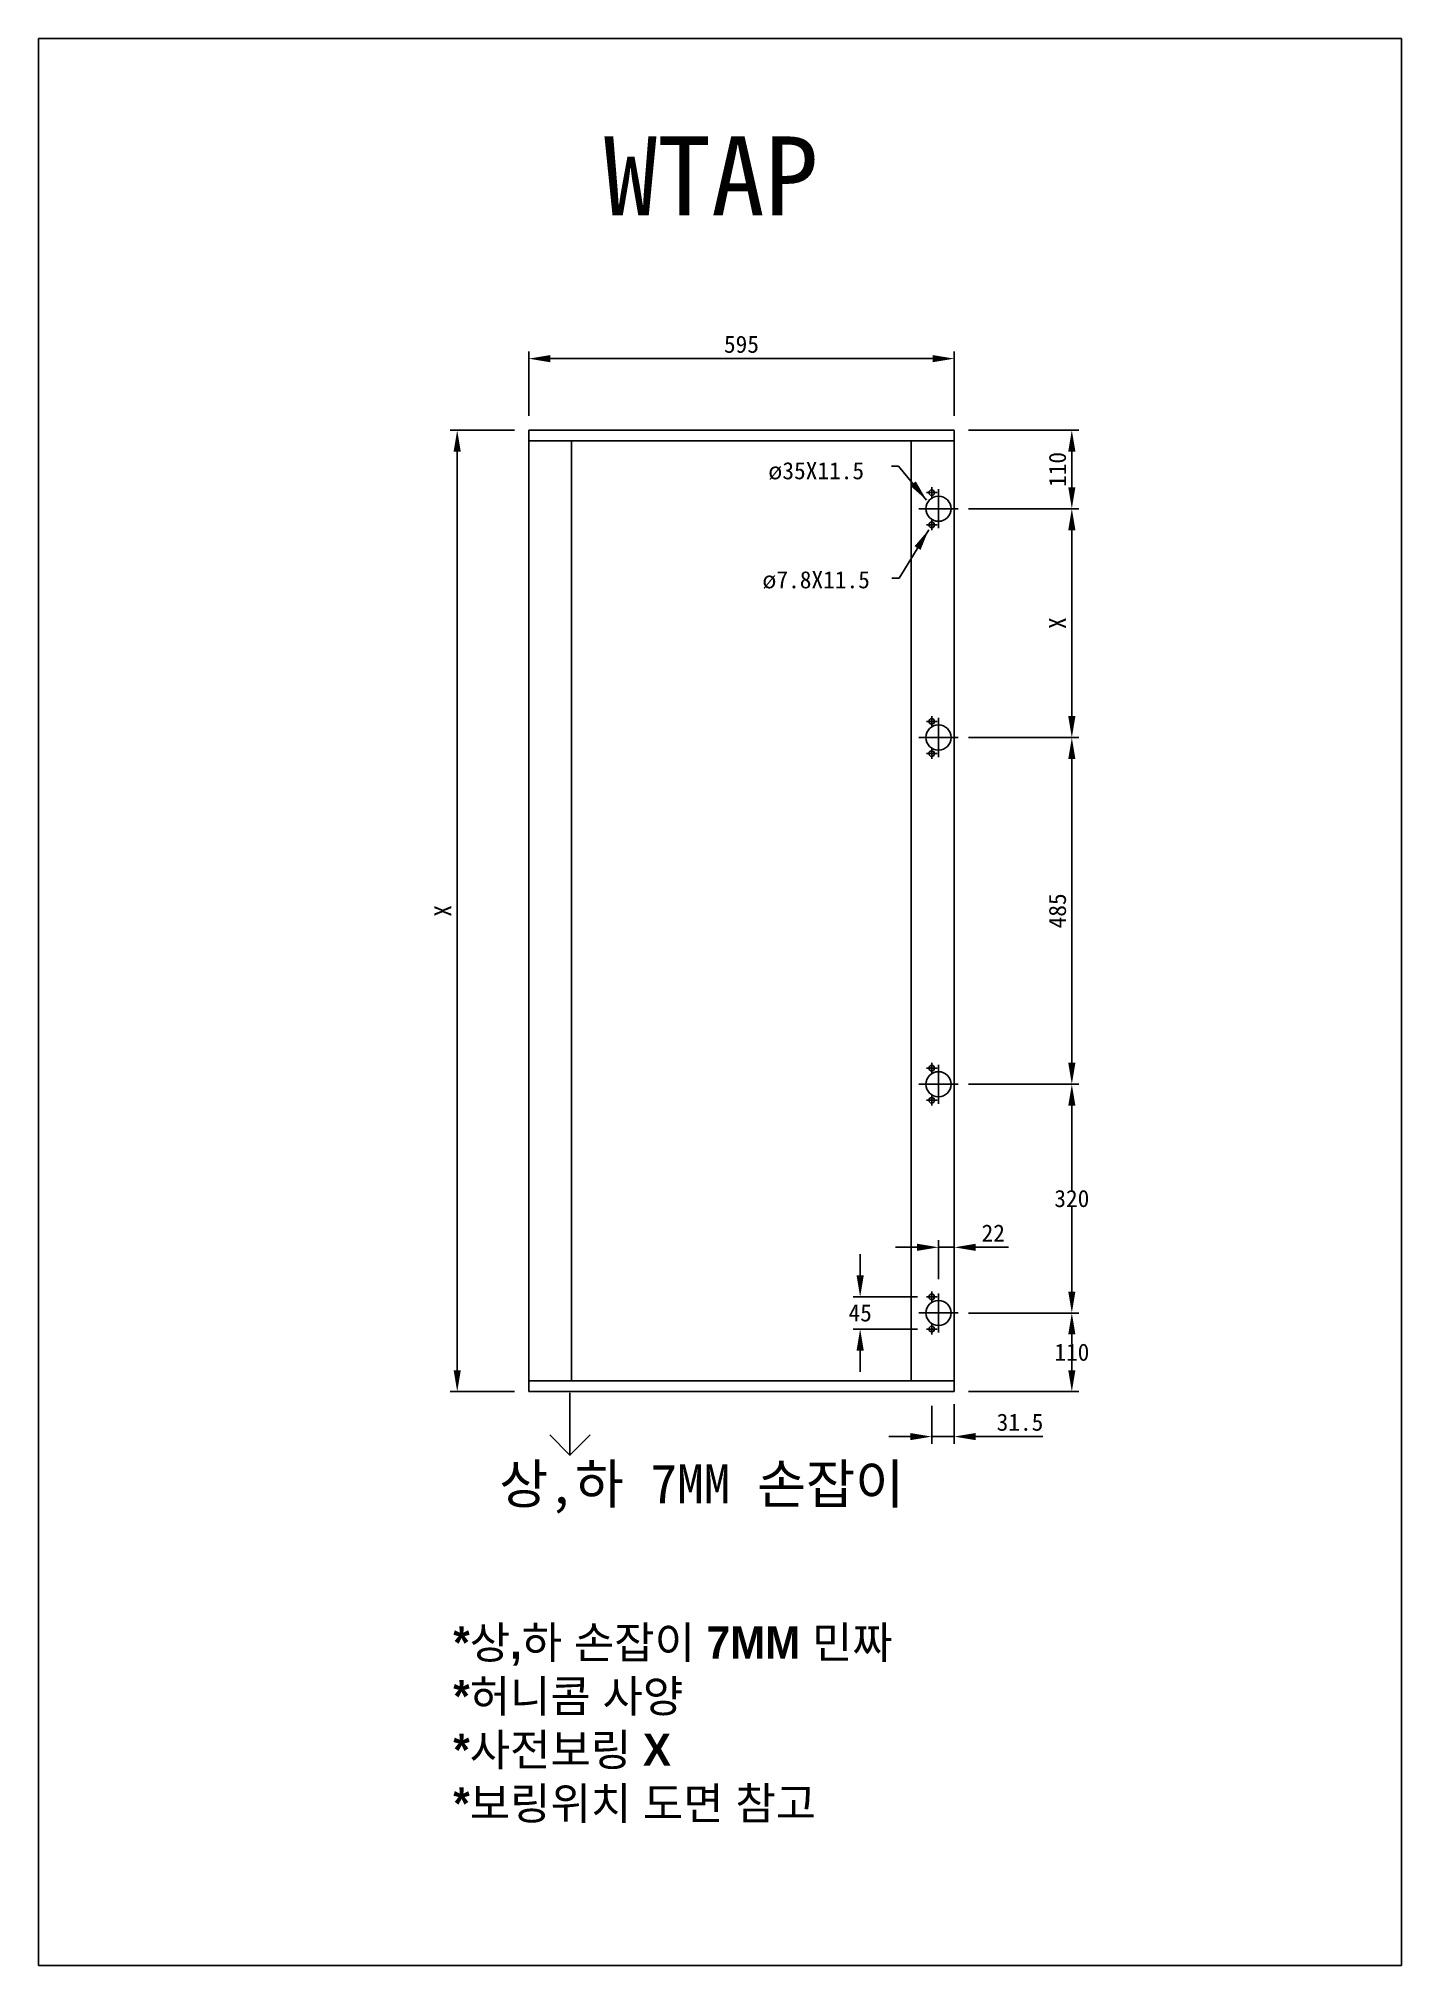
# Model space of a CAD drawing. Header units: millimetres. Extents: x -44117 to 256353, y -2095463 to 65325.
# Drawn here: x 100131 to 102037, y -535406 to -532710 of the extents above; entities that cross this region are included whole.
import ezdxf

# ---------------------------------------------------------------- set-up
doc = ezdxf.new("R2010")
doc.units = ezdxf.units.MM
doc.header["$LTSCALE"] = 10
doc.linetypes.add('CENTER', pattern=[50.8, 31.75, -6.35, 6.35, -6.35])
doc.layers.add('CENTER', color=4, linetype='CENTER')
doc.layers.add('TEXT', color=3, linetype='Continuous')
doc.dimstyles.get("Standard").update_dxf_attribs({"dimtxt": 0.18, "dimasz": 0.18, "dimexe": 0.18, "dimexo": 0.0625, "dimgap": 0.09, "dimtad": 0, "dimtih": 1, "dimtoh": 1, "dimdec": 4, "dimzin": 0, "dimdsep": 46, "dimtxsty": 'Standard', "dimcen": 0.09, "dimadec": 0, "dimazin": 0, "dimtfac": 1, "dimtdec": 4, "dimtofl": 0, "dimtmove": 0, "dimatfit": 3, "dimfxl": 0, "dimtolj": 1, "dimtzin": 0, "dimarcsym": 0})
doc.dimstyles.new('STANDARD$0', dxfattribs={"dimscale": 0, "dimtxt": 1, "dimasz": 0, "dimexe": 10, "dimexo": 10, "dimgap": 2, "dimtad": 1, "dimtih": 1, "dimtoh": 1, "dimdec": 0, "dimzin": 0, "dimdsep": 46, "dimtxsty": 'Standard', "dimcen": 0.09, "dimclrd": 255, "dimclre": 255, "dimclrt": 255, "dimadec": 0, "dimazin": 0, "dimtfac": 1, "dimtdec": 4, "dimtofl": 0, "dimtmove": 0, "dimatfit": 3, "dimfxl": 0, "dimtolj": 1, "dimtzin": 0, "dimarcsym": 0})

msp = doc.modelspace()

# ---------------------------------------------------------------- texts
at = {"attachment_point": 1}
for s, width, gutter_width, heights, insert, char_height in [('WTAP ', 36.4277419, 551.70917, [-110.34183], (100921.4483, -532847.24439), 110.341834), ('{\\f굴림|b1|i0|c129|p50;*상,하 손잡이 7MM 민짜\\P*허니콤 사양\\P*사전보링 X\\P*보링위치 도면 참고}', 13607.1496112, 175, [-281.19048], (100711.14237, -534931.60782), 45)]:
    msp.add_mtext_dynamic_manual_height_columns(s, width=width, gutter_width=gutter_width, heights=heights, dxfattribs=dict(at, insert=insert, char_height=char_height))
at = {"color": 3, "linetype": 'ByBlock', "insert": (101466.24034, -534381.33008), "char_height": 24, "attachment_point": 5}
msp.add_mtext('\\A1;22', dxfattribs=at)
at = {"color": 1, "insert": (100775.31821, -534704.94892), "char_height": 54.6785578, "attachment_point": 1}
msp.add_mtext_dynamic_manual_height_columns('{\\f굴림|b0|i0|c129|p50;상},{\\f굴림|b0|i0|c129|p50;하} 7MM {\\f굴림|b0|i0|c129|p50;손잡이}', width=744.29789, gutter_width=273.39279, heights=[131.55974], dxfattribs=at)
at = {"layer": 'TEXT'}
for s, p in [('ø35X11.5', (101151.53699, -533326.92141)), ('ø7.8X11.5', (101143.24583, -533479.44911))]:
    msp.add_text(s, height=24, dxfattribs=at).set_placement(p)

# ---------------------------------------------------------------- blocks, each defined once
blk = doc.blocks.new('*D4158')
at = {"color": 4, "lineweight": -2}
for p, q in [((101280.1, -534440.7), (101280.1, -534410.7)), ((101360.1, -534470.7), (101270.1, -534470.7)), ((101360.1, -534515.7), (101270.1, -534515.7)), ((101280.1, -534545.7), (101280.1, -534575.7))]:
    blk.add_line(p, q, dxfattribs=at)
at = {"color": 4}
for points in [[(101275.1, -534440.7), (101285.1, -534440.7), (101280.1, -534470.7)], [(101285.1, -534545.7), (101275.1, -534545.7), (101280.1, -534515.7)]]:
    blk.add_solid(points, dxfattribs=at)
at = {"layer": 'Defpoints', "color": 0}
for p in [(101280.1, -534470.7), (101380.1, -534470.7), (101380.1, -534515.7)]:
    blk.add_point(p, dxfattribs=at)
at = {"color": 3, "insert": (101280.1, -534493.2), "char_height": 24, "attachment_point": 5}
blk.add_mtext('\\A1;45', dxfattribs=at)
blk = doc.blocks.new('*D4159')
at = {"color": 4, "lineweight": -2}
for p, q in [((100796.6, -533258.2), (100706.6, -533258.2)), ((100716.6, -534573.2), (100716.6, -533288.2)), ((100796.6, -534603.2), (100706.6, -534603.2))]:
    blk.add_line(p, q, dxfattribs=at)
at = {"color": 4}
for points in [[(100721.6, -533288.2), (100711.6, -533288.2), (100716.6, -533258.2)], [(100711.6, -534573.2), (100721.6, -534573.2), (100716.6, -534603.2)]]:
    blk.add_solid(points, dxfattribs=at)
at = {"layer": 'Defpoints', "color": 0}
for p in [(100716.6, -533258.2), (100816.6, -533258.2), (100816.6, -534603.2)]:
    blk.add_point(p, dxfattribs=at)
at = {"color": 3, "insert": (100696.6, -533930.7), "char_height": 24, "attachment_point": 5, "rotation": 90}
blk.add_mtext('\\A1;X', dxfattribs=at)
blk = doc.blocks.new('*D4160')
at = {"color": 4, "lineweight": -2}
for p, q in [((101380.1, -534623.2), (101380.1, -534676.1)), ((101411.6, -534620.7), (101411.6, -534676.1)), ((101350.1, -534666.1), (101320.1, -534666.1)), ((101380.1, -534666.1), (101411.6, -534666.1)), ((101441.6, -534666.1), (101535.6, -534666.1))]:
    blk.add_line(p, q, dxfattribs=at)
at = {"color": 4}
for points in [[(101350.1, -534671.1), (101350.1, -534661.1), (101380.1, -534666.1)], [(101441.6, -534661.1), (101441.6, -534671.1), (101411.6, -534666.1)]]:
    blk.add_solid(points, dxfattribs=at)
at = {"layer": 'Defpoints', "color": 0}
for p in [(101411.6, -534600.7), (101380.1, -534603.2), (101411.6, -534666.1)]:
    blk.add_point(p, dxfattribs=at)
at = {"color": 3, "insert": (101503.6, -534646.1), "char_height": 24, "attachment_point": 5}
blk.add_mtext('\\A1;31.5', dxfattribs=at)
blk = doc.blocks.new('26-D')
for centre, radius in [((0, 0), 17.5), ((-9.5, 22.5), 3.9), ((-9.5, -22.5), 3.9)]:
    blk.add_circle(centre, radius)
at = {"layer": 'CENTER'}
for p, q in [((-9.5, 30), (-9.5, 15)), ((0, 27.3), (0, -27.3)), ((-27.3, 0), (27.3, 0)), ((-17, 22.5), (-2, 22.5)), ((-17, -22.5), (-2, -22.5)), ((-9.5, -15), (-9.5, -30))]:
    blk.add_line(p, q, dxfattribs=at)
blk = doc.blocks.new('*D4161')
at = {"color": 4, "lineweight": -2}
for p, q in [((100816.6, -533238.2), (100816.6, -533148.2)), ((100846.6, -533158.2), (101381.6, -533158.2)), ((101411.6, -533238.2), (101411.6, -533148.2))]:
    blk.add_line(p, q, dxfattribs=at)
at = {"color": 4}
for points in [[(100846.6, -533153.2), (100846.6, -533163.2), (100816.6, -533158.2)], [(101381.6, -533163.2), (101381.6, -533153.2), (101411.6, -533158.2)]]:
    blk.add_solid(points, dxfattribs=at)
at = {"layer": 'Defpoints', "color": 0}
for p in [(101411.6, -533158.2), (100816.6, -533258.2), (101411.6, -533258.2)]:
    blk.add_point(p, dxfattribs=at)
at = {"color": 3, "insert": (101114.1, -533138.2), "char_height": 24, "attachment_point": 5}
blk.add_mtext('\\A1;595', dxfattribs=at)
blk = doc.blocks.new('*D4162')
at = {"color": 4, "lineweight": -2}
for p, q in [((101431.6, -534173.2), (101586.1, -534173.2)), ((101576.1, -534203.2), (101576.1, -534321.2)), ((101576.1, -534463.2), (101576.1, -534345.2)), ((101431.6, -534493.2), (101586.1, -534493.2))]:
    blk.add_line(p, q, dxfattribs=at)
at = {"color": 4}
for points in [[(101581.1, -534203.2), (101571.1, -534203.2), (101576.1, -534173.2)], [(101571.1, -534463.2), (101581.1, -534463.2), (101576.1, -534493.2)]]:
    blk.add_solid(points, dxfattribs=at)
at = {"layer": 'Defpoints', "color": 0}
for p in [(101411.6, -534173.2), (101411.6, -534493.2), (101576.1, -534493.2)]:
    blk.add_point(p, dxfattribs=at)
at = {"color": 3, "insert": (101576.1, -534333.2), "char_height": 24, "attachment_point": 5}
blk.add_mtext('\\A1;320', dxfattribs=at)
blk = doc.blocks.new('*D4163')
at = {"color": 4, "lineweight": -2}
for p, q in [((101431.6, -534493.2), (101586.1, -534493.2)), ((101576.1, -534523.2), (101576.1, -534536.2)), ((101576.1, -534573.2), (101576.1, -534560.2)), ((101431.6, -534603.2), (101586.1, -534603.2))]:
    blk.add_line(p, q, dxfattribs=at)
at = {"color": 4}
for points in [[(101581.1, -534523.2), (101571.1, -534523.2), (101576.1, -534493.2)], [(101571.1, -534573.2), (101581.1, -534573.2), (101576.1, -534603.2)]]:
    blk.add_solid(points, dxfattribs=at)
at = {"layer": 'Defpoints', "color": 0}
for p in [(101411.6, -534493.2), (101411.6, -534603.2), (101576.1, -534603.2)]:
    blk.add_point(p, dxfattribs=at)
at = {"color": 3, "insert": (101576.1, -534548.2), "char_height": 24, "attachment_point": 5}
blk.add_mtext('\\A1;110', dxfattribs=at)
blk = doc.blocks.new('*D4164')
at = {"color": 4, "lineweight": -2}
for p, q in [((101431.6, -533368.2), (101586.1, -533368.2)), ((101576.1, -533398.2), (101576.1, -533658.2)), ((101431.6, -533688.2), (101586.1, -533688.2))]:
    blk.add_line(p, q, dxfattribs=at)
at = {"color": 4}
for points in [[(101581.1, -533398.2), (101571.1, -533398.2), (101576.1, -533368.2)], [(101571.1, -533658.2), (101581.1, -533658.2), (101576.1, -533688.2)]]:
    blk.add_solid(points, dxfattribs=at)
at = {"layer": 'Defpoints', "color": 0}
for p in [(101411.6, -533368.2), (101411.6, -533688.2), (101576.1, -533688.2)]:
    blk.add_point(p, dxfattribs=at)
at = {"color": 3, "insert": (101556.1, -533528.2), "char_height": 24, "attachment_point": 5, "rotation": 90}
blk.add_mtext('\\A1;X', dxfattribs=at)
blk = doc.blocks.new('*D4165')
at = {"color": 4, "lineweight": -2}
for p, q in [((101431.6, -533688.2), (101586.1, -533688.2)), ((101576.1, -533718.2), (101576.1, -534143.2)), ((101431.6, -534173.2), (101586.1, -534173.2))]:
    blk.add_line(p, q, dxfattribs=at)
at = {"color": 4}
for points in [[(101581.1, -533718.2), (101571.1, -533718.2), (101576.1, -533688.2)], [(101571.1, -534143.2), (101581.1, -534143.2), (101576.1, -534173.2)]]:
    blk.add_solid(points, dxfattribs=at)
at = {"layer": 'Defpoints', "color": 0}
for p in [(101411.6, -533688.2), (101411.6, -534173.2), (101576.1, -534173.2)]:
    blk.add_point(p, dxfattribs=at)
at = {"color": 3, "insert": (101556.1, -533930.7), "char_height": 24, "attachment_point": 5, "rotation": 90}
blk.add_mtext('\\A1;485', dxfattribs=at)
blk = doc.blocks.new('*D4166')
at = {"color": 4, "lineweight": -2}
for p, q in [((101431.6, -533258.2), (101586.1, -533258.2)), ((101576.1, -533288.2), (101576.1, -533338.2)), ((101431.6, -533368.2), (101586.1, -533368.2))]:
    blk.add_line(p, q, dxfattribs=at)
at = {"color": 4}
for points in [[(101581.1, -533288.2), (101571.1, -533288.2), (101576.1, -533258.2)], [(101571.1, -533338.2), (101581.1, -533338.2), (101576.1, -533368.2)]]:
    blk.add_solid(points, dxfattribs=at)
at = {"layer": 'Defpoints', "color": 0}
for p in [(101411.6, -533258.2), (101411.6, -533368.2), (101576.1, -533368.2)]:
    blk.add_point(p, dxfattribs=at)
at = {"color": 3, "insert": (101556.1, -533313.2), "char_height": 24, "attachment_point": 5, "rotation": 90}
blk.add_mtext('\\A1;110', dxfattribs=at)

# ---------------------------------------------------------------- dimensions: what is measured, and where the dimension line sits
for base, p1, p2, picture, middle in [((101411.64244, -533158.15162), (100816.64244, -533258.15162), (101411.64244, -533258.15162), '*D4161', (101114.14244, -533138.15162)), ((101411.64244, -534666.09969), (101380.14244, -534603.15162), (101411.64244, -534600.65162), '*D4160', (101503.64244, -534646.09969))]:
    dim = msp.add_linear_dim(base=base, p1=p1, p2=p2, dimstyle='Standard', override={"dimscale": 10, "dimtxt": 2.4, "dimasz": 3, "dimexe": 1, "dimexo": 2, "dimgap": 0, "dimtih": 0, "dimtoh": 0, "dimzin": 9, "dimcen": 0, "dimclrd": 4, "dimclre": 4, "dimclrt": 3, "dimtfac": 0.083333, "dimtofl": 1, "dimtvp": 0.833333, "dimtzin": 8})
    dim.commit()
    dim.dimension.update_dxf_attribs({"geometry": picture, "text_midpoint": middle})
for base, p1, p2, picture, middle in [((100716.64244, -533258.15162), (100816.64244, -534603.15162), (100816.64244, -533258.15162), '*D4159', (100696.64244, -533930.65162)), ((101576.14473, -533688.15162), (101411.64244, -533368.15162), (101411.64244, -533688.15162), '*D4164', (101556.14473, -533528.15162))]:
    dim = msp.add_linear_dim(base=base, p1=p1, p2=p2, angle=90, text='X', dimstyle='Standard', override={"dimscale": 10, "dimtxt": 2.4, "dimasz": 3, "dimexe": 1, "dimexo": 2, "dimgap": 0, "dimtih": 0, "dimtoh": 0, "dimzin": 9, "dimcen": 0, "dimclrd": 4, "dimclre": 4, "dimclrt": 3, "dimtfac": 0.083333, "dimtofl": 1, "dimtvp": 0.833333, "dimtzin": 8})
    dim.commit()
    dim.dimension.update_dxf_attribs({"geometry": picture, "text_midpoint": middle})
for base, p1, p2, dimstyle, override, picture, middle in [((101576.14473, -533368.15162), (101411.64244, -533258.15162), (101411.64244, -533368.15162), 'Standard', {"dimscale": 10, "dimtxt": 2.4, "dimasz": 3, "dimexe": 1, "dimexo": 2, "dimgap": 0, "dimtih": 0, "dimtoh": 0, "dimzin": 9, "dimcen": 0, "dimclrd": 4, "dimclre": 4, "dimclrt": 3, "dimtfac": 0.083333, "dimtofl": 1, "dimtvp": 0.833333, "dimtzin": 8}, '*D4166', (101556.14473, -533313.15162)), ((101576.14473, -534173.15162), (101411.64244, -533688.15162), (101411.64244, -534173.15162), 'Standard', {"dimscale": 10, "dimtxt": 2.4, "dimasz": 3, "dimexe": 1, "dimexo": 2, "dimgap": 0, "dimtih": 0, "dimtoh": 0, "dimzin": 9, "dimcen": 0, "dimclrd": 4, "dimclre": 4, "dimclrt": 3, "dimtfac": 0.083333, "dimtofl": 1, "dimtvp": 0.833333, "dimtzin": 8}, '*D4165', (101556.14473, -533930.65162)), ((101576.14473, -534493.15162), (101411.64244, -534173.15162), (101411.64244, -534493.15162), 'STANDARD$0', {"dimscale": 10, "dimtxt": 2.4, "dimasz": 3, "dimexe": 1, "dimexo": 2, "dimgap": 0, "dimtad": 0, "dimzin": 9, "dimcen": 0, "dimclrd": 4, "dimclre": 4, "dimclrt": 3, "dimtfac": 0.083333, "dimtvp": 0.833333}, '*D4162', (101576.14473, -534333.15162)), ((101280.14244, -534470.65162), (101380.14244, -534515.65162), (101380.14244, -534470.65162), 'STANDARD$0', {"dimscale": 10, "dimtxt": 2.4, "dimasz": 3, "dimexe": 1, "dimexo": 2, "dimgap": 0, "dimtad": 0, "dimzin": 9, "dimcen": 0, "dimclrd": 4, "dimclre": 4, "dimclrt": 3, "dimtfac": 0.083333, "dimtvp": 0.833333}, '*D4158', (101280.14244, -534493.15162)), ((101576.14473, -534603.15162), (101411.64244, -534493.15162), (101411.64244, -534603.15162), 'STANDARD$0', {"dimscale": 10, "dimtxt": 2.4, "dimasz": 3, "dimexe": 1, "dimexo": 2, "dimgap": 0, "dimtad": 0, "dimzin": 9, "dimcen": 0, "dimclrd": 4, "dimclre": 4, "dimclrt": 3, "dimtfac": 0.083333, "dimtvp": 0.833333}, '*D4163', (101576.14473, -534548.15162))]:
    dim = msp.add_linear_dim(base=base, p1=p1, p2=p2, angle=90, dimstyle=dimstyle, override=override)
    dim.commit()
    dim.dimension.update_dxf_attribs({"geometry": picture, "text_midpoint": middle})

# ---------------------------------------------------------------- linework, layer by layer
for p, q in [((100816.64244, -533258.15162), (100816.64244, -534603.15162)), ((100816.64244, -533258.15162), (101411.64244, -533258.15162)), ((100816.64244, -533273.15162), (101411.64244, -533273.15162)), ((100876.64244, -533273.15162), (100876.64244, -534588.15162)), ((101351.64244, -533273.15162), (101351.64244, -534588.15162)), ((101411.64244, -533258.15162), (101411.64244, -534603.15162)), ((101411.64244, -533261.15162), (101411.64244, -534600.15162)), ((100816.64244, -534588.15162), (101411.64244, -534588.15162)), ((100816.64244, -534603.15162), (101411.64244, -534603.15162))]:
    msp.add_line(p, q)
at = {"color": 4, "linetype": 'ByBlock'}
for p, q in [((101359.64244, -534401.33008), (101329.64244, -534401.33008)), ((101389.64244, -534445.87896), (101389.64244, -534391.33008)), ((101389.64244, -534401.33008), (101411.64244, -534401.33008)), ((101411.64244, -534445.87896), (101411.64244, -534391.33008)), ((101441.64244, -534401.33008), (101487.7596, -534401.33008)), ((101411.64244, -534460.65162), (101411.64244, -534415.65162))]:
    msp.add_line(p, q, dxfattribs=at)
at = {"color": 1}
msp.add_line((100874.19197, -534604.72405), (100874.19197, -534692.07345), dxfattribs=at)
msp.add_lwpolyline([(100131.12911, -535405.90717), (102037.05105, -535405.90717), (102037.05105, -532710.389), (100131.12911, -532710.389)], close=True)
msp.add_lwpolyline([(100845.9077, -534663.78918), (100874.19197, -534692.07345), (100902.47624, -534663.78918)], dxfattribs=at)
at = {"color": 4, "linetype": 'ByBlock'}
for points in [[(101359.64244, -534396.33008), (101359.64244, -534406.33008), (101389.64244, -534401.33008)], [(101441.64244, -534396.33008), (101441.64244, -534406.33008), (101411.64244, -534401.33008)]]:
    msp.add_solid(points, dxfattribs=at)
at = {"layer": 'Defpoints', "color": 0, "linetype": 'ByBlock'}
for p in [(101411.64244, -533665.65162), (101411.64244, -534150.65162), (101411.64244, -534401.33008), (101411.64244, -534470.65162)]:
    msp.add_point(p, dxfattribs=at)

# ---------------------------------------------------------------- block references
for p in [(101389.64244, -533368.15162), (101389.64244, -533688.15162), (101389.64244, -534173.15162), (101389.64244, -534493.15162)]:
    msp.add_blockref('26-D', p)

msp.set_redraw_order([(e.dxf.handle, doc.entitydb.next_handle()) for e in msp.query("TEXT MTEXT ATTDEF DIMENSION ARC_DIMENSION")])  # texts and dimensions are drawn at this point

# ---------------------------------------------------------------- leaders
at = {"color": 4}
for points in [[(101373.09363, -533356.15691), (101333.92825, -533308.57038), (101323.70397, -533308.57038)], [(101375.95147, -533397.49564), (101334.79231, -533465.18265), (101324.56803, -533465.18265)]]:
    msp.add_leader(points, dimstyle='Standard', override={"dimscale": 10, "dimtxt": 2.4, "dimasz": 3, "dimexe": 1, "dimexo": 2, "dimgap": 0, "dimtih": 0, "dimtoh": 0, "dimzin": 9, "dimcen": 0, "dimclrd": 4, "dimclre": 4, "dimclrt": 3, "dimtfac": 0.083333, "dimtofl": 1, "dimtvp": 0.833333, "dimtzin": 8}, dxfattribs=at)

doc.saveas('drawing.dxf')
